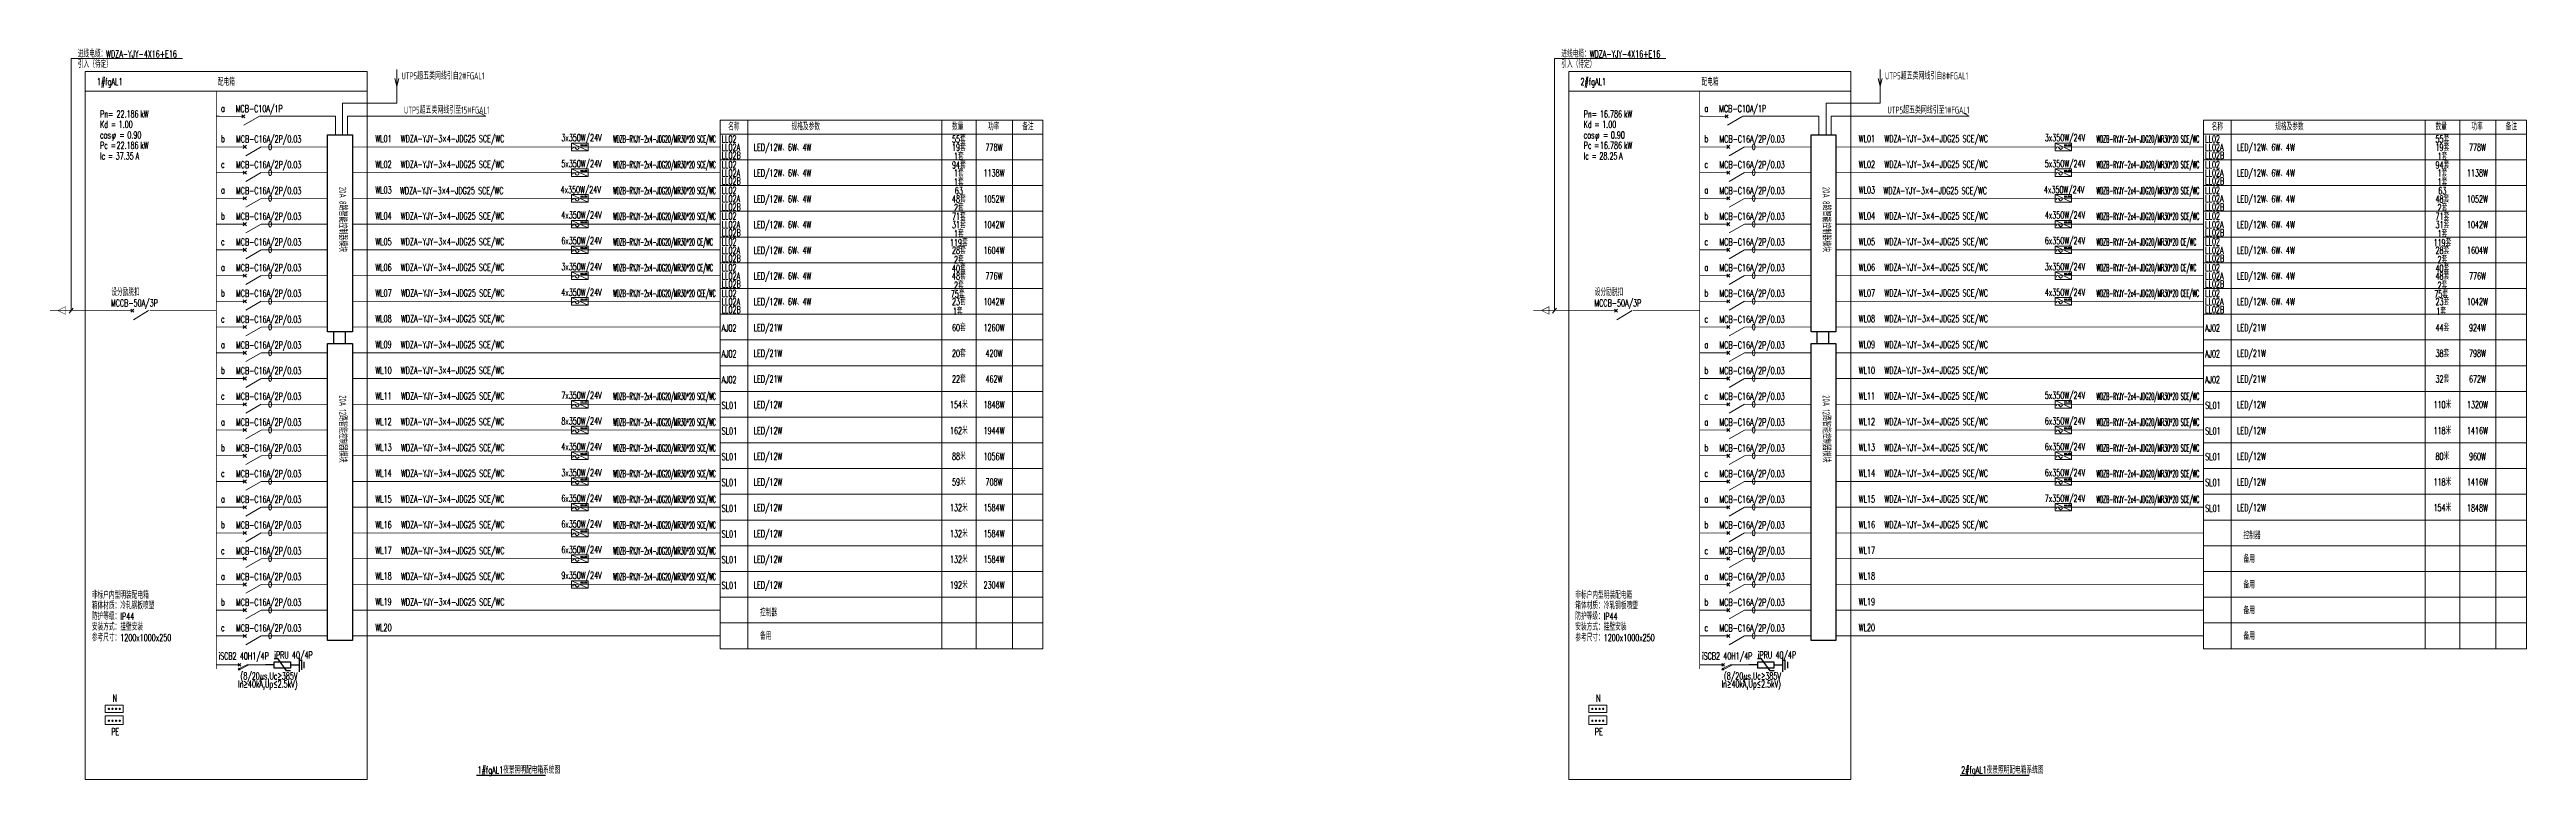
# Model space of a CAD drawing. Header units: millimetres. Extents: x -158656 to -149924, y -51573 to -51018.
# Drawn here: x -156277 to -155043, y -51381 to -51018 of the extents above; entities that cross this region are included whole.
import ezdxf
from ezdxf.enums import TextEntityAlignment as Align

# ---------------------------------------------------------------- set-up
doc = ezdxf.new("R2010")
doc.units = ezdxf.units.MM
doc.header["$MEASUREMENT"] = 0
doc.layers.get('0').update_dxf_attribs({"lineweight": 15})
doc.layers.add('0-配电系统图', color=7, linetype='Continuous', lineweight=18)
doc.layers.add('FG-说明', color=7, linetype='Continuous', lineweight=9)
for name, color, linetype in [('FG-灯具', 3, 'Continuous'), ('FG-照明文字说明', 7, 'Continuous'), ('电气', 3, 'Continuous')]:
    doc.layers.add(name, color=color, linetype=linetype)
doc.styles.add('_TEL_DIM', font='SIMPLEX', dxfattribs={"width": 0.8, "height": 3.5, "bigfont": 'HZTXT'})
doc.styles.add('XD2008', font='xd-hzs.shx', dxfattribs={"width": 0.7, "bigfont": 'xd-hztxt.shx'})

msp = doc.modelspace()

# ---------------------------------------------------------------- texts
at = {"layer": 'FG-照明文字说明', "color": 0, "style": 'XD2008', "width": 0.65}
for s, p in [('UTP5超五类网线引自2#FGAL1', (-156102, -51032.5)), ('UTP5超五类网线引自8#FGAL1', (-155362.7, -51032.5)), ('UTP5超五类网线引至15#FGAL1', (-156100.8, -51049.5)), ('UTP5超五类网线引至1#FGAL1', (-155361.5, -51049.5))]:
    msp.add_text(s, height=3.5, dxfattribs=at).set_placement(p)
for s, p in [('20A 8路智能控制器模块', (-156133.1, -51086)), ('20A 8路智能控制器模块', (-155393.8, -51086)), ('20A 12路智能控制器模块', (-156133.1, -51189.8)), ('20A 12路智能控制器模块', (-155393.8, -51189.8))]:
    msp.add_text(s, height=3.5, rotation=270, dxfattribs=at).set_placement(p)
at = {"layer": 'FG-说明', "style": '_TEL_DIM'}
for s, width, p in [('进线电缆：WDZA-YJY-4X16+E16', 0.6, (-156263.4, -51021.5, 27.4)), ('进线电缆：WDZA-YJY-4X16+E16', 0.6, (-155524.1, -51021.5, 27.4)), ('引入（待定）', 0.6, (-156263.4, -51026.7, 27.4)), ('引入（待定）', 0.6, (-155524.1, -51026.7, 27.4)), ('1#fgAL1', 0.6, (-156253.8, -51035.4)), ('配电箱', 0.6, (-156193.6, -51035.6)), ('2#fgAL1', 0.6, (-155514.5, -51035.4)), ('配电箱', 0.6, (-155454.2, -51035.6)), ('Pn=', 0.6, (-156252.3, -51051.4)), ('Kd', 0.6, (-156252.3, -51056.6)), ('=', 0.6, (-156246.9, -51056.6)), ('22.186', 0.6, (-156244.1, -51051.4)), ('1.00', 0.6, (-156243, -51056.6)), ('kW', 0.6, (-156232.2, -51051.4)), ('a', 0.6, (-156192, -51048.6)), ('MCB-C10A/1P ', 0.6, (-156184.7, -51048.8)), ('名称', 0.6, (-155939.3, -51057.9)), ('规格及参数', 0.6, (-155907.7, -51057.8)), ('数量', 0.6, (-155827.7, -51057.8)), ('功率', 0.6, (-155809.8, -51057.8)), ('备注', 0.6, (-155792.7, -51057.8)), ('Pn=', 0.6, (-155512.9, -51051.4)), ('Kd', 0.6, (-155512.9, -51056.6)), ('=', 0.6, (-155507.6, -51056.6)), ('16.786', 0.6, (-155504.8, -51051.4)), ('1.00', 0.6, (-155503.7, -51056.6)), ('kW', 0.6, (-155492.8, -51051.4)), ('a', 0.6, (-155452.7, -51048.6)), ('MCB-C10A/1P ', 0.6, (-155445.4, -51048.8)), ('名称', 0.6, (-155200, -51057.9)), ('规格及参数', 0.6, (-155168.3, -51057.8)), ('数量', 0.6, (-155088.4, -51057.8)), ('功率', 0.6, (-155070.5, -51057.8)), ('备注', 0.6, (-155053.4, -51057.8)), ('cos', 0.6, (-156252.3, -51061.9)), ('Pc', 0.6, (-156252.3, -51067.1)), ('=', 0.6, (-156247, -51067.1)), ('φ', 0.6, (-156246.5, -51061.9)), ('22.186', 0.6, (-156244.1, -51067.1)), ('=', 0.6, (-156242.6, -51061.9)), ('0.90', 0.6, (-156238.7, -51061.9)), ('kW', 0.6, (-156232.2, -51067.1)), ('b', 0.6, (-156192, -51063.8)), ('MCB-C16A/2P/0.03', 0.6, (-156184.6, -51063.9)), ('WL01', 0.6, (-156115.1, -51063.7)), ('WDZA-YJY-3×4-JDG25 SCE/WC', 0.6, (-156102.4, -51063.8)), ('3x350W/24V', 0.6, (-156022.4, -51063.3)), ('WDZB-RYJY-2x4-JDG20/MR30*20 SCE/WC', 0.4, (-155996.6, -51063.9)), ('LED/12W、6W、4W', 0.6, (-155926.6, -51068.1, -88.1)), ('cos', 0.6, (-155512.9, -51061.9)), ('Pc', 0.6, (-155512.9, -51067.1)), ('=', 0.6, (-155507.7, -51067.1)), ('φ', 0.6, (-155507.2, -51061.9)), ('16.786', 0.6, (-155504.8, -51067.1)), ('=', 0.6, (-155503.3, -51061.9)), ('0.90', 0.6, (-155499.4, -51061.9)), ('kW', 0.6, (-155492.8, -51067.1)), ('b', 0.6, (-155452.7, -51063.8)), ('MCB-C16A/2P/0.03', 0.6, (-155445.3, -51063.9)), ('WL01', 0.6, (-155375.8, -51063.7)), ('WDZA-YJY-3×4-JDG25 SCE/WC', 0.6, (-155363, -51063.8)), ('3x350W/24V', 0.6, (-155283.1, -51063.3)), ('WDZB-RYJY-2x4-JDG20/MR30*20 SCE/WC', 0.4, (-155257.3, -51063.9)), ('LED/12W、6W、4W', 0.6, (-155187.3, -51068.1, -88.1)), ('Ic', 0.6, (-156252.3, -51072.4)), ('=', 0.6, (-156248.4, -51072.4)), ('37.35', 0.6, (-156244.5, -51072.4)), ('A', 0.6, (-156234.6, -51072.4)), ('c', 0.6, (-156192, -51076.6)), ('MCB-C16A/2P/0.03', 0.6, (-156184.6, -51076.7)), ('WL02', 0.6, (-156115.1, -51076.5)), ('WDZA-YJY-3×4-JDG25 SCE/WC', 0.6, (-156102.4, -51076.6)), ('5x350W/24V', 0.6, (-156022.4, -51076.2)), ('WDZB-RYJY-2x4-JDG20/MR30*20 SCE/WC', 0.4, (-155996.6, -51076.7)), ('LED/12W、6W、4W', 0.6, (-155926.6, -51080.9, -88.1)), ('Ic', 0.6, (-155512.9, -51072.4)), ('=', 0.6, (-155509, -51072.4)), ('28.25', 0.6, (-155505.1, -51072.4)), ('A', 0.6, (-155495.3, -51072.4)), ('c', 0.6, (-155452.7, -51076.6)), ('MCB-C16A/2P/0.03', 0.6, (-155445.3, -51076.7)), ('WL02', 0.6, (-155375.8, -51076.5)), ('WDZA-YJY-3×4-JDG25 SCE/WC', 0.6, (-155363, -51076.6)), ('5x350W/24V', 0.6, (-155283.1, -51076.2)), ('WDZB-RYJY-2x4-JDG20/MR30*20 SCE/WC', 0.4, (-155257.3, -51076.7)), ('LED/12W、6W、4W', 0.6, (-155187.3, -51080.9, -88.1)), ('a', 0.6, (-156192, -51089.4)), ('MCB-C16A/2P/0.03', 0.6, (-156184.6, -51089.6)), ('WL03', 0.6, (-156115.1, -51089.3)), ('WDZA-YJY-3×4-JDG25 SCE/WC', 0.6, (-156102.8, -51089.6)), ('4x350W/24V', 0.6, (-156022.8, -51089.2)), ('WDZB-RYJY-2x4-JDG20/MR30*20 SCE/WC', 0.4, (-155996.6, -51089.6)), ('LED/12W、6W、4W', 0.6, (-155926.6, -51093.8, -88.1)), ('a', 0.6, (-155452.7, -51089.4)), ('MCB-C16A/2P/0.03', 0.6, (-155445.3, -51089.6)), ('WL03', 0.6, (-155375.8, -51089.3)), ('WDZA-YJY-3×4-JDG25 SCE/WC', 0.6, (-155363.5, -51089.6)), ('4x350W/24V', 0.6, (-155283.5, -51089.2)), ('WDZB-RYJY-2x4-JDG20/MR30*20 SCE/WC', 0.4, (-155257.3, -51089.6)), ('LED/12W、6W、4W', 0.6, (-155187.3, -51093.8, -88.1)), ('b', 0.6, (-156192, -51102.3)), ('MCB-C16A/2P/0.03', 0.6, (-156184.6, -51102.4)), ('WL04', 0.6, (-156115.1, -51102.2)), ('WDZA-YJY-3×4-JDG25 SCE/WC', 0.6, (-156102.4, -51102.3)), ('4x350W/24V', 0.6, (-156022.4, -51101.8)), ('WDZB-RYJY-2x4-JDG20/MR30*20 SCE/WC', 0.4, (-155996.6, -51102.4)), ('LED/12W、6W、4W', 0.6, (-155926.6, -51106.6, -88.1)), ('b', 0.6, (-155452.7, -51102.3)), ('MCB-C16A/2P/0.03', 0.6, (-155445.3, -51102.4)), ('WL04', 0.6, (-155375.8, -51102.2)), ('WDZA-YJY-3×4-JDG25 SCE/WC', 0.6, (-155363, -51102.3)), ('4x350W/24V', 0.6, (-155283.1, -51101.8)), ('WDZB-RYJY-2x4-JDG20/MR30*20 SCE/WC', 0.4, (-155257.3, -51102.4)), ('LED/12W、6W、4W', 0.6, (-155187.3, -51106.6, -88.1)), ('c', 0.6, (-156192, -51115.1)), ('MCB-C16A/2P/0.03', 0.6, (-156184.6, -51115.2)), ('WL05', 0.6, (-156115.1, -51115)), ('WDZA-YJY-3×4-JDG25 SCE/WC', 0.6, (-156102.4, -51115.1)), ('6x350W/24V', 0.6, (-156022.4, -51114.6)), ('WDZB-RYJY-2x4-JDG20/MR30*20 CE/WC', 0.4, (-155996.6, -51115.2)), ('LED/12W、6W、4W', 0.6, (-155926.6, -51119.4, -88.1)), ('c', 0.6, (-155452.7, -51115.1)), ('MCB-C16A/2P/0.03', 0.6, (-155445.3, -51115.2)), ('WL05', 0.6, (-155375.8, -51115)), ('WDZA-YJY-3×4-JDG25 SCE/WC', 0.6, (-155363, -51115.1)), ('6x350W/24V', 0.6, (-155283.1, -51114.6)), ('WDZB-RYJY-2x4-JDG20/MR30*20 CE/WC', 0.4, (-155257.3, -51115.2)), ('LED/12W、6W、4W', 0.6, (-155187.3, -51119.4, -88.1)), ('a', 0.6, (-156192, -51127.9)), ('MCB-C16A/2P/0.03', 0.6, (-156184.6, -51128)), ('WL06', 0.6, (-156115.1, -51127.8)), ('WDZA-YJY-3×4-JDG25 SCE/WC', 0.6, (-156102.4, -51127.9)), ('3x350W/24V', 0.6, (-156022.4, -51127.5)), ('WDZB-RYJY-2x4-JDG20/MR30*20 CE/WC', 0.4, (-155996.6, -51128)), ('LED/12W、6W、4W', 0.6, (-155926.6, -51132.2, -88.1)), ('a', 0.6, (-155452.7, -51127.9)), ('MCB-C16A/2P/0.03', 0.6, (-155445.3, -51128)), ('WL06', 0.6, (-155375.8, -51127.8)), ('WDZA-YJY-3×4-JDG25 SCE/WC', 0.6, (-155363, -51127.9)), ('3x350W/24V', 0.6, (-155283.1, -51127.5)), ('WDZB-RYJY-2x4-JDG20/MR30*20 CE/WC', 0.4, (-155257.3, -51128)), ('LED/12W、6W、4W', 0.6, (-155187.3, -51132.2, -88.1)), ('设分励脱扣', 0.6, (-156246.7, -51140.3, 11.5)), ('b', 0.6, (-156192, -51140.7)), ('MCB-C16A/2P/0.03', 0.6, (-156184.6, -51140.8)), ('WL07', 0.6, (-156115.1, -51140.6)), ('WDZA-YJY-3×4-JDG25 SCE/WC', 0.6, (-156102.3, -51140.7)), ('4x350W/24V', 0.6, (-156022.4, -51140.3)), ('WDZB-RYJY-2x4-JDG20/MR30*20 CEE/WC', 0.4, (-155996.6, -51140.8)), ('LED/12W、6W、4W', 0.6, (-155926.6, -51145, -88.1)), ('设分励脱扣', 0.6, (-155507.4, -51140.3, 11.5)), ('b', 0.6, (-155452.7, -51140.7)), ('MCB-C16A/2P/0.03', 0.6, (-155445.3, -51140.8)), ('WL07', 0.6, (-155375.8, -51140.6)), ('WDZA-YJY-3×4-JDG25 SCE/WC', 0.6, (-155363, -51140.7)), ('4x350W/24V', 0.6, (-155283.1, -51140.3)), ('WDZB-RYJY-2x4-JDG20/MR30*20 CEE/WC', 0.4, (-155257.3, -51140.8)), ('LED/12W、6W、4W', 0.6, (-155187.3, -51145, -88.1)), ('MCCB-50A/3P', 0.6, (-156246.9, -51145.7)), ('c', 0.6, (-156192, -51153.6)), ('MCB-C16A/2P/0.03', 0.6, (-156184.6, -51153.7)), ('WL08', 0.6, (-156115.1, -51153.5)), ('WDZA-YJY-3×4-JDG25 SCE/WC', 0.6, (-156102.3, -51153.5)), ('MCCB-50A/3P', 0.6, (-155507.6, -51145.7)), ('c', 0.6, (-155452.7, -51153.6)), ('MCB-C16A/2P/0.03', 0.6, (-155445.3, -51153.7)), ('WL08', 0.6, (-155375.8, -51153.5)), ('WDZA-YJY-3×4-JDG25 SCE/WC', 0.6, (-155363, -51153.5)), ('a', 0.6, (-156192, -51166.4)), ('MCB-C16A/2P/0.03', 0.6, (-156184.6, -51166.5)), ('WL09', 0.6, (-156115.1, -51166.3)), ('WDZA-YJY-3×4-JDG25 SCE/WC', 0.6, (-156102.4, -51166.4)), ('LED/21W', 0.6, (-155926.6, -51157.9, -88.1)), ('a', 0.6, (-155452.7, -51166.4)), ('MCB-C16A/2P/0.03', 0.6, (-155445.3, -51166.5)), ('WL09', 0.6, (-155375.8, -51166.3)), ('WDZA-YJY-3×4-JDG25 SCE/WC', 0.6, (-155363, -51166.4)), ('LED/21W', 0.6, (-155187.3, -51157.9, -88.1)), ('b', 0.6, (-156192, -51179.2)), ('MCB-C16A/2P/0.03', 0.6, (-156184.6, -51179.3)), ('WL10', 0.6, (-156115.1, -51179.1)), ('WDZA-YJY-3×4-JDG25 SCE/WC', 0.6, (-156102.4, -51179.2)), ('LED/21W', 0.6, (-155926.6, -51170.7, -88.1)), ('b', 0.6, (-155452.7, -51179.2)), ('MCB-C16A/2P/0.03', 0.6, (-155445.3, -51179.3)), ('WL10', 0.6, (-155375.8, -51179.1)), ('WDZA-YJY-3×4-JDG25 SCE/WC', 0.6, (-155363, -51179.2)), ('LED/21W', 0.6, (-155187.3, -51170.7, -88.1)), ('c', 0.6, (-156192, -51192)), ('MCB-C16A/2P/0.03', 0.6, (-156184.6, -51192.1)), ('WL11', 0.6, (-156115.1, -51191.9)), ('WDZA-YJY-3×4-JDG25 SCE/WC', 0.6, (-156102.3, -51192)), ('7x350W/24V', 0.6, (-156022.4, -51191.6)), ('WDZB-RYJY-2x4-JDG20/MR30*20 SCE/WC', 0.4, (-155996.6, -51192.1)), ('LED/21W', 0.6, (-155926.6, -51183.5, -88.1)), ('c', 0.6, (-155452.7, -51192)), ('MCB-C16A/2P/0.03', 0.6, (-155445.3, -51192.1)), ('WL11', 0.6, (-155375.8, -51191.9)), ('WDZA-YJY-3×4-JDG25 SCE/WC', 0.6, (-155363, -51192)), ('5x350W/24V', 0.6, (-155283.1, -51191.6)), ('WDZB-RYJY-2x4-JDG20/MR30*20 SCE/WC', 0.4, (-155257.3, -51192.1)), ('LED/21W', 0.6, (-155187.3, -51183.5, -88.1)), ('a', 0.6, (-156192, -51204.9)), ('MCB-C16A/2P/0.03', 0.6, (-156184.6, -51205)), ('WL12', 0.6, (-156115.1, -51204.7)), ('WDZA-YJY-3×4-JDG25 SCE/WC', 0.6, (-156102.4, -51204.8)), ('8x350W/24V', 0.6, (-156022.4, -51204.4)), ('WDZB-RYJY-2x4-JDG20/MR30*20 SCE/WC', 0.4, (-155996.6, -51205)), ('LED/12W', 0.6, (-155926.6, -51196.3, -88.1)), ('a', 0.6, (-155452.7, -51204.9)), ('MCB-C16A/2P/0.03', 0.6, (-155445.3, -51205)), ('WL12', 0.6, (-155375.8, -51204.7)), ('WDZA-YJY-3×4-JDG25 SCE/WC', 0.6, (-155363, -51204.8)), ('6x350W/24V', 0.6, (-155283.1, -51204.4)), ('WDZB-RYJY-2x4-JDG20/MR30*20 SCE/WC', 0.4, (-155257.3, -51205)), ('LED/12W', 0.6, (-155187.3, -51196.3, -88.1)), ('b', 0.6, (-156192, -51217.7)), ('MCB-C16A/2P/0.03', 0.6, (-156184.6, -51217.8)), ('WL13', 0.6, (-156115.1, -51217.6)), ('WDZA-YJY-3×4-JDG25 SCE/WC', 0.6, (-156102.3, -51217.7)), ('4x350W/24V', 0.6, (-156022.4, -51217.2)), ('WDZB-RYJY-2x4-JDG20/MR30*20 SCE/WC', 0.4, (-155996.6, -51217.8)), ('LED/12W', 0.6, (-155926.6, -51209.2, -88.1)), ('b', 0.6, (-155452.7, -51217.7)), ('MCB-C16A/2P/0.03', 0.6, (-155445.3, -51217.8)), ('WL13', 0.6, (-155375.8, -51217.6)), ('WDZA-YJY-3×4-JDG25 SCE/WC', 0.6, (-155363, -51217.7)), ('6x350W/24V', 0.6, (-155283.1, -51217.2)), ('WDZB-RYJY-2x4-JDG20/MR30*20 SCE/WC', 0.4, (-155257.3, -51217.8)), ('LED/12W', 0.6, (-155187.3, -51209.2, -88.1)), ('MCB-C16A/2P/0.03', 0.6, (-156184.6, -51230.6)), ('WL14', 0.6, (-156115.1, -51230.4)), ('WDZA-YJY-3×4-JDG25 SCE/WC', 0.6, (-156102.3, -51230.5)), ('3x350W/24V', 0.6, (-156022.4, -51230.1)), ('WDZB-RYJY-2x4-JDG20/MR30*20 SCE/WC', 0.4, (-155996.6, -51230.6)), ('LED/12W', 0.6, (-155926.6, -51222, -88.1)), ('MCB-C16A/2P/0.03', 0.6, (-155445.3, -51230.6)), ('WL14', 0.6, (-155375.8, -51230.4)), ('WDZA-YJY-3×4-JDG25 SCE/WC', 0.6, (-155363, -51230.5)), ('6x350W/24V', 0.6, (-155283.1, -51230.1)), ('WDZB-RYJY-2x4-JDG20/MR30*20 SCE/WC', 0.4, (-155257.3, -51230.6)), ('LED/12W', 0.6, (-155187.3, -51222, -88.1)), ('c', 0.6, (-156192, -51230.5)), ('MCB-C16A/2P/0.03', 0.6, (-156184.6, -51243.4)), ('WL15', 0.6, (-156115.1, -51243.2)), ('WDZA-YJY-3×4-JDG25 SCE/WC', 0.6, (-156102.4, -51243.3)), ('6x350W/24V', 0.6, (-156022.4, -51242.9)), ('WDZB-RYJY-2x4-JDG20/MR30*20 SCE/WC', 0.4, (-155996.6, -51243.4)), ('LED/12W', 0.6, (-155926.6, -51234.8, -88.1)), ('c', 0.6, (-155452.7, -51230.5)), ('MCB-C16A/2P/0.03', 0.6, (-155445.3, -51243.4)), ('WL15', 0.6, (-155375.8, -51243.2)), ('WDZA-YJY-3×4-JDG25 SCE/WC', 0.6, (-155363, -51243.3)), ('7x350W/24V', 0.6, (-155283.1, -51242.9)), ('WDZB-RYJY-2x4-JDG20/MR30*20 SCE/WC', 0.4, (-155257.3, -51243.4)), ('LED/12W', 0.6, (-155187.3, -51234.8, -88.1)), ('a', 0.6, (-156192, -51243.3)), ('MCB-C16A/2P/0.03', 0.6, (-156184.6, -51256.3)), ('WDZA-YJY-3×4-JDG25 SCE/WC', 0.6, (-156102.3, -51256.1)), ('6x350W/24V', 0.6, (-156022.4, -51255.7)), ('WDZB-RYJY-2x4-JDG20/MR30*20 SCE/WC', 0.4, (-155996.6, -51256.3)), ('LED/12W', 0.6, (-155926.6, -51247.6, -88.1)), ('a', 0.6, (-155452.7, -51243.3)), ('MCB-C16A/2P/0.03', 0.6, (-155445.3, -51256.3)), ('WDZA-YJY-3×4-JDG25 SCE/WC', 0.6, (-155363, -51256.1)), ('LED/12W', 0.6, (-155187.3, -51247.6, -88.1)), ('b', 0.6, (-156192, -51256.1)), ('WL16', 0.6, (-156115.1, -51256)), ('6x350W/24V', 0.6, (-156022.4, -51268.5)), ('LED/12W', 0.6, (-155926.6, -51260.5, -88.1)), ('b', 0.6, (-155452.7, -51256.1)), ('WL16', 0.6, (-155375.8, -51256)), ('控制器', 0.6, (-155184.1, -51261.5)), ('c', 0.6, (-156192, -51269)), ('MCB-C16A/2P/0.03', 0.6, (-156184.6, -51269.1)), ('WL17', 0.6, (-156115.1, -51268.9)), ('WDZA-YJY-3×4-JDG25 SCE/WC', 0.6, (-156102.3, -51269)), ('WDZB-RYJY-2x4-JDG20/MR30*20 SCE/WC', 0.4, (-155996.6, -51269.1)), ('LED/12W', 0.6, (-155926.6, -51273.3, -88.1)), ('c', 0.6, (-155452.7, -51269)), ('MCB-C16A/2P/0.03', 0.6, (-155445.3, -51269.1)), ('WL17', 0.6, (-155375.8, -51268.9)), ('备用', 0.6, (-155184.1, -51273.2)), ('非标户内型明装配电箱', 0.6, (-156256.4, -51291.2)), ('a', 0.6, (-156192, -51281.8)), ('MCB-C16A/2P/0.03', 0.6, (-156184.6, -51281.9)), ('WL18', 0.6, (-156115.1, -51281.7)), ('WDZA-YJY-3×4-JDG25 SCE/WC', 0.6, (-156102.3, -51281.8)), ('9x350W/24V', 0.6, (-156022.4, -51281.3)), ('WDZB-RYJY-2x4-JDG20/MR30*20 SCE/WC', 0.4, (-155996.6, -51281.9)), ('LED/12W', 0.6, (-155926.6, -51286.1, -88.1)), ('非标户内型明装配电箱', 0.6, (-155517.1, -51291.2)), ('a', 0.6, (-155452.7, -51281.8)), ('MCB-C16A/2P/0.03', 0.6, (-155445.3, -51281.9)), ('WL18', 0.6, (-155375.8, -51281.7)), ('备用', 0.6, (-155184.1, -51286)), ('箱体材质：冷轧钢板喷塑', 0.6, (-156256.4, -51296.4)), ('防护等级：IP44 ', 0.6, (-156256.4, -51301.7)), ('b', 0.6, (-156192, -51294.6)), ('MCB-C16A/2P/0.03', 0.6, (-156184.6, -51294.7)), ('WL19', 0.6, (-156115.1, -51294.5)), ('WDZA-YJY-3×4-JDG25 SCE/WC', 0.6, (-156102.3, -51294.6)), ('控制器', 0.6, (-155923.4, -51299.9)), ('箱体材质：冷轧钢板喷塑', 0.6, (-155517.1, -51296.4)), ('防护等级：IP44 ', 0.6, (-155517.1, -51301.7)), ('b', 0.6, (-155452.7, -51294.6)), ('MCB-C16A/2P/0.03', 0.6, (-155445.3, -51294.7)), ('WL19', 0.6, (-155375.8, -51294.5)), ('备用', 0.6, (-155184.1, -51298.8)), ('参考尺寸：1200x1000x250', 0.6, (-156256.4, -51312.4)), ('安装方式：挂壁安装', 0.6, (-156256.4, -51307)), ('c', 0.6, (-156192, -51307.4)), ('MCB-C16A/2P/0.03', 0.6, (-156184.6, -51307.5)), ('WL20', 0.6, (-156115.1, -51307.3)), ('备用', 0.6, (-155923.4, -51311.6)), ('参考尺寸：1200x1000x250', 0.6, (-155517.1, -51312.4)), ('安装方式：挂壁安装', 0.6, (-155517.1, -51307)), ('c', 0.6, (-155452.7, -51307.4)), ('MCB-C16A/2P/0.03', 0.6, (-155445.3, -51307.5)), ('WL20', 0.6, (-155375.8, -51307.3)), ('备用', 0.6, (-155184.1, -51311.6)), ('N', 0.6, (-156246, -51342.5)), ('N', 0.6, (-155506.7, -51342.5)), ('PE', 0.6, (-156246.7, -51359.2)), ('PE', 0.6, (-155507.4, -51359.2)), ('1#fgAL1夜景照明配电箱系统图', 0.6, (-156064.1, -51378.3)), ('2#fgAL1夜景照明配电箱系统图', 0.6, (-155324.8, -51378.3))]:
    msp.add_text(s, height=3.5, dxfattribs=dict(at, width=width)).set_placement(p)
at = {"layer": 'FG-说明', "style": '_TEL_DIM', "width": 0.6}
for s, p in [('LL02', (-155942.5, -51062.1)), ('LL02A', (-155942.5, -51066.3)), ('LL02', (-155203.2, -51062.1)), ('LL02A', (-155203.2, -51066.3)), ('LL02B', (-155942.5, -51070.3)), ('LL02', (-155942.5, -51074.9)), ('LL02A', (-155942.5, -51079.1)), ('LL02B', (-155203.2, -51070.3)), ('LL02', (-155203.2, -51074.9)), ('LL02A', (-155203.2, -51079.1)), ('LL02B', (-155942.5, -51083.1)), ('LL02', (-155942.5, -51087.7)), ('LL02A', (-155942.5, -51091.9)), ('LL02B', (-155203.2, -51083.1)), ('LL02', (-155203.2, -51087.7)), ('LL02A', (-155203.2, -51091.9)), ('LL02B', (-155942.5, -51096)), ('LL02', (-155942.5, -51100.5)), ('LL02A', (-155942.5, -51104.8)), ('LL02B', (-155203.2, -51096)), ('LL02', (-155203.2, -51100.5)), ('LL02A', (-155203.2, -51104.8)), ('LL02B', (-155942.5, -51108.8)), ('LL02', (-155942.5, -51113.4)), ('LL02A', (-155942.5, -51117.6)), ('LL02B', (-155203.2, -51108.8)), ('LL02', (-155203.2, -51113.4)), ('LL02A', (-155203.2, -51117.6)), ('LL02B', (-155942.5, -51121.6)), ('LL02', (-155942.5, -51126.2)), ('LL02A', (-155942.5, -51130.4)), ('LL02B', (-155203.2, -51121.6)), ('LL02', (-155203.2, -51126.2)), ('LL02A', (-155203.2, -51130.4)), ('LL02B', (-155942.5, -51134.4)), ('LL02', (-155942.5, -51139)), ('LL02B', (-155203.2, -51134.4)), ('LL02', (-155203.2, -51139)), ('LL02A', (-155942.5, -51143.2)), ('LL02B', (-155942.5, -51147.2)), ('LL02A', (-155203.2, -51143.2)), ('LL02B', (-155203.2, -51147.2)), ('AJ02', (-155942.5, -51156.4)), ('AJ02', (-155203.2, -51156.4)), ('AJ02', (-155942.5, -51169.2)), ('AJ02', (-155203.2, -51169.2)), ('AJ02', (-155942.5, -51182)), ('AJ02', (-155203.2, -51182)), ('SL01', (-155942.5, -51194.9)), ('SL01', (-155203.2, -51194.9)), ('SL01', (-155942.5, -51207.7)), ('SL01', (-155203.2, -51207.7)), ('SL01', (-155942.5, -51220.5)), ('SL01', (-155203.2, -51220.5)), ('SL01', (-155942.5, -51233.3)), ('SL01', (-155203.2, -51233.3)), ('SL01', (-155942.5, -51246.2)), ('SL01', (-155203.2, -51246.2)), ('SL01', (-155942.5, -51259)), ('SL01', (-155942.5, -51271.8)), ('SL01', (-155942.5, -51284.6))]:
    msp.add_text(s, height=3.5, dxfattribs=at).set_placement(p, align=Align.MIDDLE_LEFT)
for s, p in [('55套', (-155824.3, -51064)), ('19套', (-155824.3, -51068.1)), ('778W', (-155806.8, -51068.1)), ('55套', (-155085, -51064)), ('19套', (-155085, -51068.1)), ('778W', (-155067.5, -51068.1)), ('94套', (-155824.3, -51076.9)), ('1套', (-155824.3, -51072.6)), ('1套', (-155824.3, -51080.9)), ('1138W', (-155806.8, -51080.9)), ('94套', (-155085, -51076.9)), ('1套', (-155085, -51072.6)), ('1套', (-155085, -51080.9)), ('1138W', (-155067.5, -51080.9)), ('48套', (-155824.3, -51093.8)), ('63', (-155824.3, -51089.7)), ('1套', (-155824.3, -51085.4)), ('1052W', (-155806.8, -51093.8)), ('48套', (-155085, -51093.8)), ('63', (-155085, -51089.7)), ('1套', (-155085, -51085.4)), ('1052W', (-155067.5, -51093.8)), ('71套', (-155824.3, -51102.5)), ('31套', (-155824.3, -51106.6)), ('2套', (-155824.3, -51098.2)), ('1042W', (-155806.8, -51106.6)), ('71套', (-155085, -51102.5)), ('31套', (-155085, -51106.6)), ('2套', (-155085, -51098.2)), ('1042W', (-155067.5, -51106.6)), ('119套', (-155824.3, -51115.5)), ('28套', (-155824.3, -51119.4)), ('1套', (-155824.3, -51111.1)), ('1604W', (-155806.8, -51119.4)), ('119套', (-155085, -51115.5)), ('28套', (-155085, -51119.4)), ('1套', (-155085, -51111.1)), ('1604W', (-155067.5, -51119.4)), ('40套', (-155824.3, -51128.3)), ('48套', (-155824.3, -51132.2)), ('2套', (-155824.3, -51124)), ('776W', (-155806.8, -51132.2)), ('40套', (-155085, -51128.3)), ('48套', (-155085, -51132.2)), ('2套', (-155085, -51124)), ('776W', (-155067.5, -51132.2)), ('75套', (-155824.9, -51141.2)), ('23套', (-155824.3, -51145)), ('2套', (-155824.3, -51136.8)), ('75套', (-155085.6, -51141.2)), ('23套', (-155085, -51145)), ('2套', (-155085, -51136.8)), ('1套', (-155824.9, -51149.8)), ('1042W', (-155806.8, -51145)), ('1套', (-155085.6, -51149.8)), ('1042W', (-155067.5, -51145)), ('60套', (-155824.3, -51157.9)), ('1260W', (-155806.8, -51157.9)), ('44套', (-155085, -51157.9)), ('924W', (-155067.5, -51157.9)), ('20套', (-155824.3, -51170.7)), ('420W', (-155806.8, -51170.7)), ('38套', (-155085, -51170.7)), ('798W', (-155067.5, -51170.7)), ('22套', (-155824.3, -51183.5)), ('462W', (-155806.8, -51183.5)), ('32套', (-155085, -51183.5)), ('672W', (-155067.5, -51183.5)), ('154米', (-155824.3, -51196.3)), ('1848W', (-155806.8, -51196.3)), ('110米', (-155085, -51196.3)), ('1320W', (-155067.5, -51196.3)), ('162米', (-155824.3, -51209.2)), ('1944W', (-155806.8, -51209.3)), ('118米', (-155085, -51209.2)), ('1416W', (-155067.5, -51209.3)), ('88米', (-155824.3, -51222)), ('1056W', (-155806.8, -51222.1)), ('80米', (-155085, -51222)), ('960W', (-155067.5, -51222.1)), ('59米', (-155824.3, -51234.8)), ('708W', (-155806.8, -51234.8)), ('118米', (-155085, -51234.8)), ('1416W', (-155067.5, -51234.8)), ('132米', (-155824.3, -51247.6)), ('1584W', (-155806.8, -51247.6)), ('154米', (-155085, -51247.6)), ('1848W', (-155067.5, -51247.7)), ('132米', (-155824.3, -51260.5)), ('1584W', (-155806.8, -51260.5)), ('132米', (-155824.3, -51273.3)), ('1584W', (-155806.8, -51273.3)), ('192米', (-155824.3, -51286.1)), ('2304W', (-155806.8, -51286.1)), ('iSCB2 40H1/4P', (-156180.7, -51321.5)), ('iPRU 40/4P', (-156155.9, -51321)), ('iSCB2 40H1/4P', (-155441.4, -51321.5)), ('iPRU 40/4P', (-155416.6, -51321))]:
    msp.add_text(s, height=3.5, dxfattribs=at).set_placement(p, align=Align.CENTER)
for s, p in [('In≥40kA,Up≤2.5kV)', (-156153.9, -51335.5)), ('(8/20μs,Uc≥385V', (-156153.9, -51331.5)), ('In≥40kA,Up≤2.5kV)', (-155414.6, -51335.5)), ('(8/20μs,Uc≥385V', (-155414.6, -51331.5))]:
    msp.add_text(s, height=3.5, dxfattribs=at).set_placement(p, align=Align.RIGHT)

# ---------------------------------------------------------------- blocks, each defined once
blk = doc.blocks.new('0208D')
at = {"color": 3, "linetype": 'Continuous', "const_width": 0.3}
blk.add_lwpolyline([(0, -7.5), (0, 0)], dxfattribs=at)
blk.add_lwpolyline([(0, -7.5), (2.5, -2.5), (-2.5, -2.5)], close=True, dxfattribs=at)
blk = doc.blocks.new('过流保护SPD')
at = {"layer": '电气', "color": 3}
for p, q in [((435, 0), (0, 0)), ((625, 298), (424, 298)), ((435, 163), (1235, 163)), ((435, -163), (435, 163)), ((1046, -298), (625, 298)), ((1235, 163), (1235, -163)), ((1235, 0), (1671, 0)), ((1671, 347), (1671, -347)), ((1789, 251), (1789, -242)), ((1911, 152), (1911, -157)), ((1235, -163), (435, -163)), ((1246, -298), (1046, -298))]:
    blk.add_line(p, q, dxfattribs=at)

# ---------------------------------------------------------------- hatches: boundary and pattern name
at = {"layer": 'FG-说明'}
for points in [[(-156183.4, -51326.6), (-156182.5, -51326.6), (-156182.9, -51325.8)], [(-155444.1, -51326.6), (-155443.1, -51326.6), (-155443.6, -51325.8)]]:
    msp.add_hatch(color=256, dxfattribs=at).paths.add_polyline_path(points)

# ---------------------------------------------------------------- linework, layer by layer
at = {"color": 4}
for p, q in [((-156135, -51060.1), (-156135, -51050.8)), ((-155395.7, -51060.1), (-155395.7, -51050.8))]:
    msp.add_line(p, q, dxfattribs=at)
for p, q in [((-155943.3, -51052.8), (-155943.3, -51316.2)), ((-155929.5, -51052.8), (-155929.5, -51316.2)), ((-155832.8, -51052.8), (-155832.8, -51316.2)), ((-155815.6, -51052.8), (-155815.6, -51316.2)), ((-155797.6, -51052.8), (-155797.6, -51316.2)), ((-155782.4, -51052.8), (-155782.4, -51316.2)), ((-155204, -51052.8), (-155204, -51316.2)), ((-155190.2, -51052.8), (-155190.2, -51316.2)), ((-155093.5, -51052.8), (-155093.5, -51316.2)), ((-155076.3, -51052.8), (-155076.3, -51316.2)), ((-155058.3, -51052.8), (-155058.3, -51316.2)), ((-155043.1, -51052.8), (-155043.1, -51316.2))]:
    msp.add_line(p, q)
for points in [[(-156123.9, -51044.3), (-156104.4, -51044.3), (-156104.4, -51027.5)], [(-155384.6, -51044.3), (-155365.1, -51044.3), (-155365.1, -51027.5)], [(-156105.4, -51032.1), (-156104.4, -51035.9)], [(-156103.4, -51032.1), (-156104.4, -51035.9)], [(-155366.1, -51032.1), (-155365.1, -51035.9)], [(-155364.1, -51032.1), (-155365.1, -51035.9)], [(-156123.9, -51044.3), (-156131.4, -51044.3), (-156131.4, -51060.1)], [(-156123.9, -51050.8), (-156128.9, -51050.8), (-156128.9, -51060.1)], [(-156123.9, -51050.8), (-156060.1, -51050.8), (-156063.4, -51048.9)], [(-155384.6, -51044.3), (-155392.1, -51044.3), (-155392.1, -51060.1)], [(-155384.6, -51050.8), (-155389.6, -51050.8), (-155389.6, -51060.1)], [(-155384.6, -51050.8), (-155320.8, -51050.8), (-155324.1, -51048.9)]]:
    msp.add_lwpolyline(points)
for points in [[(-156154.4, -51050.8), (-156135, -51050.8)], [(-155415.1, -51050.8), (-155395.7, -51050.8)]]:
    msp.add_lwpolyline(points, dxfattribs=at)
at = {"layer": '0-配电系统图', "ltscale": 0.2}
for p, q in [((-156266.7, -51147.6), (-156266.7, -51022.1)), ((-156266.7, -51022.1), (-156211.2, -51022.1)), ((-155527.4, -51147.6), (-155527.4, -51022.1)), ((-155527.4, -51022.1), (-155471.9, -51022.1)), ((-156265.7, -51146.4), (-156267.7, -51148.9)), ((-156236.9, -51148.4), (-156235.4, -51146.9)), ((-156236.9, -51146.9), (-156235.4, -51148.4)), ((-156228.1, -51147.6), (-156235.7, -51152.2)), ((-155526.4, -51146.4), (-155528.4, -51148.9)), ((-155497.6, -51148.4), (-155496, -51146.9)), ((-155497.6, -51146.9), (-155496, -51148.4)), ((-155488.7, -51147.6), (-155496.4, -51152.2))]:
    msp.add_line(p, q, dxfattribs=at)
at = {"layer": '0-配电系统图', "ltscale": 100}
for p, q in [((-156259.8, -51038.3), (-156119.1, -51038.3)), ((-155520.4, -51038.3), (-155379.8, -51038.3))]:
    msp.add_line(p, q, dxfattribs=at)
at = {"layer": '0-配电系统图'}
for p, q in [((-156181.7, -51050.1), (-156180.2, -51051.6)), ((-156181.7, -51051.6), (-156180.2, -51050.1)), ((-156172.9, -51050.8), (-156180.6, -51055.3)), ((-155442.4, -51050.1), (-155440.9, -51051.6)), ((-155442.4, -51051.6), (-155440.9, -51050.1)), ((-155433.6, -51050.8), (-155441.2, -51055.3)), ((-156180.9, -51065.3), (-156179.3, -51066.9)), ((-156180.9, -51066.9), (-156179.3, -51065.3)), ((-156180.9, -51065.3), (-156179.3, -51066.9)), ((-156180.9, -51066.9), (-156179.3, -51065.3)), ((-156172, -51066.1), (-156179.7, -51070.5)), ((-155441.6, -51065.3), (-155440, -51066.9)), ((-155441.6, -51066.9), (-155440, -51065.3)), ((-155441.6, -51065.3), (-155440, -51066.9)), ((-155441.6, -51066.9), (-155440, -51065.3)), ((-155432.7, -51066.1), (-155440.4, -51070.5)), ((-156180.9, -51078.2), (-156179.3, -51079.7)), ((-156180.9, -51079.7), (-156179.3, -51078.2)), ((-156180.9, -51078.2), (-156179.3, -51079.7)), ((-156180.9, -51079.7), (-156179.3, -51078.2)), ((-156172, -51078.9), (-156179.7, -51083.3)), ((-155441.6, -51078.2), (-155440, -51079.7)), ((-155441.6, -51079.7), (-155440, -51078.2)), ((-155441.6, -51078.2), (-155440, -51079.7)), ((-155441.6, -51079.7), (-155440, -51078.2)), ((-155432.7, -51078.9), (-155440.4, -51083.3)), ((-156180.9, -51091), (-156179.3, -51092.5)), ((-156180.9, -51092.5), (-156179.3, -51091)), ((-156180.9, -51091), (-156179.3, -51092.5)), ((-156180.9, -51092.5), (-156179.3, -51091)), ((-156172, -51091.8), (-156179.7, -51096.2)), ((-155441.6, -51091), (-155440, -51092.5)), ((-155441.6, -51092.5), (-155440, -51091)), ((-155441.6, -51091), (-155440, -51092.5)), ((-155441.6, -51092.5), (-155440, -51091)), ((-155432.7, -51091.8), (-155440.4, -51096.2)), ((-156180.9, -51103.8), (-156179.3, -51105.4)), ((-156180.9, -51105.4), (-156179.3, -51103.8)), ((-156180.9, -51103.8), (-156179.3, -51105.4)), ((-156180.9, -51105.4), (-156179.3, -51103.8)), ((-155441.6, -51103.8), (-155440, -51105.4)), ((-155441.6, -51105.4), (-155440, -51103.8)), ((-155441.6, -51103.8), (-155440, -51105.4)), ((-155441.6, -51105.4), (-155440, -51103.8)), ((-156172, -51104.6), (-156179.7, -51109)), ((-155432.7, -51104.6), (-155440.4, -51109)), ((-156180.9, -51116.6), (-156179.3, -51118.2)), ((-156180.9, -51118.2), (-156179.3, -51116.6)), ((-156180.9, -51116.6), (-156179.3, -51118.2)), ((-156180.9, -51118.2), (-156179.3, -51116.6)), ((-156172, -51117.4), (-156179.7, -51121.8)), ((-155441.6, -51116.6), (-155440, -51118.2)), ((-155441.6, -51118.2), (-155440, -51116.6)), ((-155441.6, -51116.6), (-155440, -51118.2)), ((-155441.6, -51118.2), (-155440, -51116.6)), ((-155432.7, -51117.4), (-155440.4, -51121.8)), ((-156180.9, -51129.5), (-156179.3, -51131)), ((-156180.9, -51131), (-156179.3, -51129.5)), ((-156180.9, -51129.5), (-156179.3, -51131)), ((-156180.9, -51131), (-156179.3, -51129.5)), ((-156172, -51130.2), (-156179.7, -51134.6)), ((-155441.6, -51129.5), (-155440, -51131)), ((-155441.6, -51131), (-155440, -51129.5)), ((-155441.6, -51129.5), (-155440, -51131)), ((-155441.6, -51131), (-155440, -51129.5)), ((-155432.7, -51130.2), (-155440.4, -51134.6)), ((-156180.9, -51142.3), (-156179.3, -51143.8)), ((-156180.9, -51143.8), (-156179.3, -51142.3)), ((-156180.9, -51142.3), (-156179.3, -51143.8)), ((-156180.9, -51143.8), (-156179.3, -51142.3)), ((-156180.9, -51142.3), (-156179.3, -51143.8)), ((-156180.9, -51143.8), (-156179.3, -51142.3)), ((-156172, -51143), (-156179.7, -51147.5)), ((-155441.6, -51142.3), (-155440, -51143.8)), ((-155441.6, -51143.8), (-155440, -51142.3)), ((-155441.6, -51142.3), (-155440, -51143.8)), ((-155441.6, -51143.8), (-155440, -51142.3)), ((-155441.6, -51142.3), (-155440, -51143.8)), ((-155441.6, -51143.8), (-155440, -51142.3)), ((-155432.7, -51143), (-155440.4, -51147.5)), ((-156180.9, -51155.1), (-156179.3, -51156.6)), ((-156180.9, -51156.6), (-156179.3, -51155.1)), ((-156180.9, -51155.1), (-156179.3, -51156.6)), ((-156180.9, -51156.6), (-156179.3, -51155.1)), ((-156180.9, -51155.1), (-156179.3, -51156.6)), ((-156180.9, -51156.6), (-156179.3, -51155.1)), ((-156172, -51155.9), (-156179.7, -51160.3)), ((-155441.6, -51155.1), (-155440, -51156.6)), ((-155441.6, -51156.6), (-155440, -51155.1)), ((-155441.6, -51155.1), (-155440, -51156.6)), ((-155441.6, -51156.6), (-155440, -51155.1)), ((-155441.6, -51155.1), (-155440, -51156.6)), ((-155441.6, -51156.6), (-155440, -51155.1)), ((-155432.7, -51155.9), (-155440.4, -51160.3)), ((-156180.9, -51167.9), (-156179.3, -51169.5)), ((-156180.9, -51169.5), (-156179.3, -51167.9)), ((-156180.9, -51167.9), (-156179.3, -51169.5)), ((-156180.9, -51169.5), (-156179.3, -51167.9)), ((-156172, -51168.7), (-156179.7, -51173.1)), ((-155441.6, -51167.9), (-155440, -51169.5)), ((-155441.6, -51169.5), (-155440, -51167.9)), ((-155441.6, -51167.9), (-155440, -51169.5)), ((-155441.6, -51169.5), (-155440, -51167.9)), ((-155432.7, -51168.7), (-155440.4, -51173.1)), ((-156180.9, -51180.7), (-156179.3, -51182.3)), ((-156180.9, -51182.3), (-156179.3, -51180.7)), ((-156180.9, -51180.7), (-156179.3, -51182.3)), ((-156180.9, -51182.3), (-156179.3, -51180.7)), ((-156180.9, -51180.7), (-156179.3, -51182.3)), ((-156180.9, -51182.3), (-156179.3, -51180.7)), ((-156172, -51181.5), (-156179.7, -51185.9)), ((-155441.6, -51180.7), (-155440, -51182.3)), ((-155441.6, -51182.3), (-155440, -51180.7)), ((-155441.6, -51180.7), (-155440, -51182.3)), ((-155441.6, -51182.3), (-155440, -51180.7)), ((-155441.6, -51180.7), (-155440, -51182.3)), ((-155441.6, -51182.3), (-155440, -51180.7)), ((-155432.7, -51181.5), (-155440.4, -51185.9)), ((-156180.9, -51193.6), (-156179.3, -51195.1)), ((-156180.9, -51195.1), (-156179.3, -51193.6)), ((-156180.9, -51193.6), (-156179.3, -51195.1)), ((-156180.9, -51195.1), (-156179.3, -51193.6)), ((-156180.9, -51193.6), (-156179.3, -51195.1)), ((-156180.9, -51195.1), (-156179.3, -51193.6)), ((-156172, -51194.3), (-156179.7, -51198.8)), ((-155441.6, -51193.6), (-155440, -51195.1)), ((-155441.6, -51195.1), (-155440, -51193.6)), ((-155441.6, -51193.6), (-155440, -51195.1)), ((-155441.6, -51195.1), (-155440, -51193.6)), ((-155441.6, -51193.6), (-155440, -51195.1)), ((-155441.6, -51195.1), (-155440, -51193.6)), ((-155432.7, -51194.3), (-155440.4, -51198.8)), ((-156180.9, -51206.4), (-156179.3, -51207.9)), ((-156180.9, -51207.9), (-156179.3, -51206.4)), ((-156180.9, -51206.4), (-156179.3, -51207.9)), ((-156180.9, -51207.9), (-156179.3, -51206.4)), ((-156172, -51207.2), (-156179.7, -51211.6)), ((-155441.6, -51206.4), (-155440, -51207.9)), ((-155441.6, -51207.9), (-155440, -51206.4)), ((-155441.6, -51206.4), (-155440, -51207.9)), ((-155441.6, -51207.9), (-155440, -51206.4)), ((-155432.7, -51207.2), (-155440.4, -51211.6)), ((-156180.9, -51219.2), (-156179.3, -51220.8)), ((-156180.9, -51220.8), (-156179.3, -51219.2)), ((-156180.9, -51219.2), (-156179.3, -51220.8)), ((-156180.9, -51220.8), (-156179.3, -51219.2)), ((-156180.9, -51219.2), (-156179.3, -51220.8)), ((-156180.9, -51220.8), (-156179.3, -51219.2)), ((-156172, -51220), (-156179.7, -51224.4)), ((-155441.6, -51219.2), (-155440, -51220.8)), ((-155441.6, -51220.8), (-155440, -51219.2)), ((-155441.6, -51219.2), (-155440, -51220.8)), ((-155441.6, -51220.8), (-155440, -51219.2)), ((-155441.6, -51219.2), (-155440, -51220.8)), ((-155441.6, -51220.8), (-155440, -51219.2)), ((-155432.7, -51220), (-155440.4, -51224.4)), ((-156180.9, -51232), (-156179.3, -51233.6)), ((-156180.9, -51233.6), (-156179.3, -51232)), ((-156180.9, -51232), (-156179.3, -51233.6)), ((-156180.9, -51233.6), (-156179.3, -51232)), ((-156180.9, -51232), (-156179.3, -51233.6)), ((-156180.9, -51233.6), (-156179.3, -51232)), ((-156172, -51232.8), (-156179.7, -51237.2)), ((-155441.6, -51232), (-155440, -51233.6)), ((-155441.6, -51233.6), (-155440, -51232)), ((-155441.6, -51232), (-155440, -51233.6)), ((-155441.6, -51233.6), (-155440, -51232)), ((-155441.6, -51232), (-155440, -51233.6)), ((-155441.6, -51233.6), (-155440, -51232)), ((-155432.7, -51232.8), (-155440.4, -51237.2)), ((-156180.9, -51244.9), (-156179.3, -51246.4)), ((-156180.9, -51246.4), (-156179.3, -51244.9)), ((-156180.9, -51244.9), (-156179.3, -51246.4)), ((-156180.9, -51246.4), (-156179.3, -51244.9)), ((-156172, -51245.6), (-156179.7, -51250)), ((-155441.6, -51244.9), (-155440, -51246.4)), ((-155441.6, -51246.4), (-155440, -51244.9)), ((-155441.6, -51244.9), (-155440, -51246.4)), ((-155441.6, -51246.4), (-155440, -51244.9)), ((-155432.7, -51245.6), (-155440.4, -51250)), ((-156180.9, -51257.7), (-156179.3, -51259.2)), ((-156180.9, -51259.2), (-156179.3, -51257.7)), ((-156180.9, -51257.7), (-156179.3, -51259.2)), ((-156180.9, -51259.2), (-156179.3, -51257.7)), ((-156172, -51258.4), (-156179.7, -51262.9)), ((-155441.6, -51257.7), (-155440, -51259.2)), ((-155441.6, -51259.2), (-155440, -51257.7)), ((-155441.6, -51257.7), (-155440, -51259.2)), ((-155441.6, -51259.2), (-155440, -51257.7)), ((-155432.7, -51258.4), (-155440.4, -51262.9)), ((-156180.9, -51270.5), (-156179.3, -51272)), ((-156180.9, -51272), (-156179.3, -51270.5)), ((-156180.9, -51270.5), (-156179.3, -51272)), ((-156180.9, -51272), (-156179.3, -51270.5)), ((-156172, -51271.3), (-156179.7, -51275.7)), ((-155441.6, -51270.5), (-155440, -51272)), ((-155441.6, -51272), (-155440, -51270.5)), ((-155441.6, -51270.5), (-155440, -51272)), ((-155441.6, -51272), (-155440, -51270.5)), ((-155432.7, -51271.3), (-155440.4, -51275.7)), ((-156180.9, -51283.3), (-156179.3, -51284.9)), ((-156180.9, -51284.9), (-156179.3, -51283.3)), ((-156180.9, -51283.3), (-156179.3, -51284.9)), ((-156180.9, -51284.9), (-156179.3, -51283.3)), ((-156172, -51284.1), (-156179.7, -51288.5)), ((-155441.6, -51283.3), (-155440, -51284.9)), ((-155441.6, -51284.9), (-155440, -51283.3)), ((-155441.6, -51283.3), (-155440, -51284.9)), ((-155441.6, -51284.9), (-155440, -51283.3)), ((-155432.7, -51284.1), (-155440.4, -51288.5)), ((-156180.9, -51296.1), (-156179.3, -51297.7)), ((-156180.9, -51297.7), (-156179.3, -51296.1)), ((-156180.9, -51296.1), (-156179.3, -51297.7)), ((-156180.9, -51297.7), (-156179.3, -51296.1)), ((-156172, -51296.9), (-156179.7, -51301.3)), ((-155441.6, -51296.1), (-155440, -51297.7)), ((-155441.6, -51297.7), (-155440, -51296.1)), ((-155441.6, -51296.1), (-155440, -51297.7)), ((-155441.6, -51297.7), (-155440, -51296.1)), ((-155432.7, -51296.9), (-155440.4, -51301.3)), ((-156180.9, -51309), (-156179.3, -51310.5)), ((-156180.9, -51310.5), (-156179.3, -51309)), ((-156180.9, -51309), (-156179.3, -51310.5)), ((-156180.9, -51310.5), (-156179.3, -51309)), ((-156172, -51309.7), (-156179.7, -51314.2)), ((-155441.6, -51309), (-155440, -51310.5)), ((-155441.6, -51310.5), (-155440, -51309)), ((-155441.6, -51309), (-155440, -51310.5)), ((-155441.6, -51310.5), (-155440, -51309)), ((-155432.7, -51309.7), (-155440.4, -51314.2)), ((-156240.7, -51344.3), (-156249.7, -51344.3)), ((-156249.7, -51344.3), (-156249.7, -51347.9)), ((-156249.7, -51347.9), (-156240.7, -51347.9)), ((-156240.7, -51349.5), (-156249.7, -51349.5)), ((-156249.7, -51349.5), (-156249.7, -51353.8)), ((-156240.7, -51347.9), (-156240.7, -51344.3)), ((-156240.7, -51353.8), (-156240.7, -51349.5)), ((-155501.4, -51344.3), (-155510.4, -51344.3)), ((-155510.4, -51344.3), (-155510.4, -51347.9)), ((-155510.4, -51347.9), (-155501.4, -51347.9)), ((-155501.4, -51349.5), (-155510.4, -51349.5)), ((-155510.4, -51349.5), (-155510.4, -51353.8)), ((-155501.4, -51347.9), (-155501.4, -51344.3)), ((-155501.4, -51353.8), (-155501.4, -51349.5)), ((-156249.7, -51353.8), (-156240.7, -51353.8)), ((-155510.4, -51353.8), (-155501.4, -51353.8))]:
    msp.add_line(p, q, dxfattribs=at)
at = {"layer": '0-配电系统图', "ltscale": 100}
for points in [[(-156259.8, -51028.5), (-156119.1, -51028.5), (-156119.1, -51381.2), (-156259.8, -51381.2)], [(-155520.4, -51028.5), (-155379.8, -51028.5), (-155379.8, -51381.2), (-155520.4, -51381.2)]]:
    msp.add_lwpolyline(points, close=True, dxfattribs=at)
at = {"layer": '0-配电系统图', "const_width": 0.36}
for points in [[(-156194.4, -51038.6), (-156194.4, -51326.3)], [(-155455.1, -51038.6), (-155455.1, -51326.3)], [(-156194.4, -51050.8), (-156181, -51050.9)], [(-156172.9, -51050.8), (-156154.4, -51050.8)], [(-155455.1, -51050.8), (-155441.7, -51050.9)], [(-155433.6, -51050.8), (-155415.1, -51050.8)], [(-156194.4, -51066.1), (-156180.1, -51066.1)], [(-155455.1, -51066.1), (-155440.8, -51066.1)], [(-156194.4, -51078.9), (-156180.1, -51078.9)], [(-155455.1, -51078.9), (-155440.8, -51078.9)], [(-156194.4, -51091.8), (-156180.1, -51091.8)], [(-155455.1, -51091.8), (-155440.8, -51091.8)], [(-156194.4, -51104.6), (-156180.1, -51104.6)], [(-155455.1, -51104.6), (-155440.8, -51104.6)], [(-156194.4, -51117.4), (-156180.1, -51117.4)], [(-155455.1, -51117.4), (-155440.8, -51117.4)], [(-156194.4, -51130.2), (-156180.1, -51130.2)], [(-155455.1, -51130.2), (-155440.8, -51130.2)], [(-156277.3, -51147.6), (-156236.1, -51147.6)], [(-156227.6, -51147.6), (-156194.4, -51147.6)], [(-156194.4, -51143), (-156180.1, -51143)], [(-156194.4, -51143), (-156180.1, -51143)], [(-155538, -51147.6), (-155496.8, -51147.6)], [(-155488.3, -51147.6), (-155455.1, -51147.6)], [(-155455.1, -51143), (-155440.8, -51143)], [(-155455.1, -51143), (-155440.8, -51143)], [(-156194.4, -51155.9), (-156180.1, -51155.9)], [(-156194.4, -51155.9), (-156180.1, -51155.9)], [(-155455.1, -51155.9), (-155440.8, -51155.9)], [(-155455.1, -51155.9), (-155440.8, -51155.9)], [(-156194.4, -51168.7), (-156180.1, -51168.7)], [(-155455.1, -51168.7), (-155440.8, -51168.7)], [(-156194.4, -51181.5), (-156180.1, -51181.5)], [(-156194.4, -51181.5), (-156180.1, -51181.5)], [(-155455.1, -51181.5), (-155440.8, -51181.5)], [(-155455.1, -51181.5), (-155440.8, -51181.5)], [(-156194.4, -51194.3), (-156180.1, -51194.3)], [(-156194.4, -51194.3), (-156180.1, -51194.3)], [(-155455.1, -51194.3), (-155440.8, -51194.3)], [(-155455.1, -51194.3), (-155440.8, -51194.3)], [(-156194.4, -51207.2), (-156180.1, -51207.2)], [(-155455.1, -51207.2), (-155440.8, -51207.2)], [(-156194.4, -51220), (-156180.1, -51220)], [(-156194.4, -51220), (-156180.1, -51220)], [(-155455.1, -51220), (-155440.8, -51220)], [(-155455.1, -51220), (-155440.8, -51220)], [(-156194.4, -51232.8), (-156180.1, -51232.8)], [(-156194.4, -51232.8), (-156180.1, -51232.8)], [(-155455.1, -51232.8), (-155440.8, -51232.8)], [(-155455.1, -51232.8), (-155440.8, -51232.8)], [(-156194.4, -51245.6), (-156180.1, -51245.6)], [(-155455.1, -51245.6), (-155440.8, -51245.6)], [(-156194.4, -51258.5), (-156180.1, -51258.5)], [(-155455.1, -51258.5), (-155440.8, -51258.5)], [(-156194.4, -51271.3), (-156180.1, -51271.3)], [(-155455.1, -51271.3), (-155440.8, -51271.3)], [(-156194.4, -51284.1), (-156180.1, -51284.1)], [(-155455.1, -51284.1), (-155440.8, -51284.1)], [(-156194.4, -51296.9), (-156180.1, -51296.9)], [(-155455.1, -51296.9), (-155440.8, -51296.9)], [(-156194.4, -51309.7), (-156180.1, -51309.7)], [(-155455.1, -51309.7), (-155440.8, -51309.7)]]:
    msp.add_lwpolyline(points, dxfattribs=at)
at = {"layer": '0-配电系统图', "const_width": 0.54}
for points in [[(-156247.9, -51346.4, 1), (-156247.9, -51345.8, 1)], [(-156246.1, -51346.4, 1), (-156246.1, -51345.8, 1)], [(-156244.3, -51346.4, 1), (-156244.3, -51345.8, 1)], [(-156242.5, -51346.4, 1), (-156242.5, -51345.8, 1)], [(-155508.6, -51346.4, 1), (-155508.6, -51345.8, 1)], [(-155506.8, -51346.4, 1), (-155506.8, -51345.8, 1)], [(-155505, -51346.4, 1), (-155505, -51345.8, 1)], [(-155503.2, -51346.4, 1), (-155503.2, -51345.8, 1)], [(-156247.9, -51352.3, 1), (-156247.9, -51351.7, 1)], [(-156246.1, -51352.3, 1), (-156246.1, -51351.7, 1)], [(-156244.3, -51352.3, 1), (-156244.3, -51351.7, 1)], [(-156242.5, -51352.3, 1), (-156242.5, -51351.7, 1)], [(-155508.6, -51352.3, 1), (-155508.6, -51351.7, 1)], [(-155506.8, -51352.3, 1), (-155506.8, -51351.7, 1)], [(-155505, -51352.3, 1), (-155505, -51351.7, 1)], [(-155503.2, -51352.3, 1), (-155503.2, -51351.7, 1)]]:
    msp.add_lwpolyline(points, format="xyb", close=True, dxfattribs=at)
at = {"layer": '0-配电系统图', "color": 7, "const_width": 0.515}
for points in [[(-156064.7, -51379.2), (-156030.2, -51379.2)], [(-155325.4, -51379.2), (-155290.9, -51379.2)]]:
    msp.add_lwpolyline(points, dxfattribs=at)
at = {"layer": '0-配电系统图', "extrusion": (0, 0, -1)}
for centre in [(-156167.5, -51066.1), (-155428.2, -51066.1), (-156167.5, -51078.9), (-155428.2, -51078.9), (-156167.5, -51091.8), (-155428.2, -51091.8), (-156167.5, -51104.6), (-155428.2, -51104.6), (-156167.5, -51117.4), (-155428.2, -51117.4), (-156167.5, -51130.2), (-155428.2, -51130.2), (-156167.5, -51143), (-155428.2, -51143), (-156167.5, -51155.9), (-155428.2, -51155.9), (-156167.5, -51168.7), (-155428.2, -51168.7), (-156167.5, -51181.5), (-155428.2, -51181.5), (-156167.5, -51194.3), (-155428.2, -51194.3), (-156167.5, -51207.2), (-155428.2, -51207.2), (-156167.5, -51220), (-155428.2, -51220), (-156167.5, -51232.8), (-155428.2, -51232.8), (-156167.5, -51245.6), (-155428.2, -51245.6), (-156167.5, -51258.4), (-155428.2, -51258.4), (-156167.5, -51271.3), (-155428.2, -51271.3), (-156167.5, -51284.1), (-155428.2, -51284.1), (-156167.5, -51296.9), (-155428.2, -51296.9), (-156167.5, -51309.7), (-155428.2, -51309.7)]:
    msp.add_ellipse(centre, major_axis=(0, 1.51), ratio=0.444792, dxfattribs=at)
at = {"layer": 'FG-灯具'}
for points in [[(-156138.9, -51060.1), (-156126.5, -51060.1), (-156126.5, -51158.2), (-156138.9, -51158.2)], [(-155399.6, -51060.1), (-155387.2, -51060.1), (-155387.2, -51158.2), (-155399.6, -51158.2)], [(-156138.9, -51164), (-156126.5, -51164), (-156126.5, -51312.1), (-156138.9, -51312.1)], [(-155399.6, -51164), (-155387.2, -51164), (-155387.2, -51312.1), (-155399.6, -51312.1)]]:
    msp.add_lwpolyline(points, close=True, dxfattribs=at)
for points in [[(-156136, -51158.2), (-156136, -51164)], [(-156130.2, -51158.2), (-156130.2, -51164)], [(-155396.7, -51158.2), (-155396.7, -51164)], [(-155390.9, -51158.2), (-155390.9, -51164)]]:
    msp.add_lwpolyline(points, dxfattribs=at)
at = {"layer": 'FG-说明', "color": 0}
for p, q in [((-155943.3, -51052.8), (-155782.4, -51052.8)), ((-155204, -51052.8), (-155043.1, -51052.8)), ((-156009.1, -51068), (-156017.3, -51064.2)), ((-156011.3, -51065), (-156012.8, -51065)), ((-156009.5, -51065.5), (-156012.8, -51065.5)), ((-156009.5, -51065), (-156010.9, -51065)), ((-155943.3, -51059.7), (-155782.4, -51059.7)), ((-155269.8, -51068), (-155278, -51064.2)), ((-155272, -51065), (-155273.5, -51065)), ((-155270.1, -51065.5), (-155273.5, -51065.5)), ((-155270.1, -51065), (-155271.5, -51065)), ((-155204, -51059.7), (-155043.1, -51059.7)), ((-156009.1, -51080.8), (-156017.3, -51077.1)), ((-156011.3, -51077.8), (-156012.8, -51077.8)), ((-156009.5, -51078.3), (-156012.8, -51078.3)), ((-156009.5, -51077.8), (-156010.9, -51077.8)), ((-155943.3, -51072.5), (-155782.4, -51072.5)), ((-155269.8, -51080.8), (-155278, -51077.1)), ((-155272, -51077.8), (-155273.5, -51077.8)), ((-155270.1, -51078.3), (-155273.5, -51078.3)), ((-155270.1, -51077.8), (-155271.5, -51077.8)), ((-155204, -51072.5), (-155043.1, -51072.5)), ((-156009.1, -51093.6), (-156017.3, -51089.9)), ((-156011.3, -51090.7), (-156012.8, -51090.7)), ((-156009.5, -51091.1), (-156012.8, -51091.1)), ((-156009.5, -51090.7), (-156010.9, -51090.7)), ((-155943.3, -51085.3), (-155782.4, -51085.3)), ((-155269.8, -51093.6), (-155278, -51089.9)), ((-155272, -51090.7), (-155273.5, -51090.7)), ((-155270.1, -51091.1), (-155273.5, -51091.1)), ((-155270.1, -51090.7), (-155271.5, -51090.7)), ((-155204, -51085.3), (-155043.1, -51085.3)), ((-156009.1, -51106.4), (-156017.3, -51102.7)), ((-156011.3, -51103.5), (-156012.8, -51103.5)), ((-156009.5, -51104), (-156012.8, -51104)), ((-156009.5, -51103.5), (-156010.9, -51103.5)), ((-155943.3, -51098.2), (-155782.4, -51098.2)), ((-155269.8, -51106.4), (-155278, -51102.7)), ((-155272, -51103.5), (-155273.5, -51103.5)), ((-155270.1, -51104), (-155273.5, -51104)), ((-155270.1, -51103.5), (-155271.5, -51103.5)), ((-155204, -51098.2), (-155043.1, -51098.2)), ((-156009.1, -51119.3), (-156017.3, -51115.5)), ((-156011.3, -51116.3), (-156012.8, -51116.3)), ((-156009.5, -51116.3), (-156010.9, -51116.3)), ((-155943.3, -51111), (-155782.4, -51111)), ((-155269.8, -51119.3), (-155278, -51115.5)), ((-155272, -51116.3), (-155273.5, -51116.3)), ((-155270.1, -51116.3), (-155271.5, -51116.3)), ((-155204, -51111), (-155043.1, -51111)), ((-156009.1, -51132.1), (-156017.3, -51128.4)), ((-156009.5, -51116.8), (-156012.8, -51116.8)), ((-155943.3, -51123.8), (-155782.4, -51123.8)), ((-155269.8, -51132.1), (-155278, -51128.4)), ((-155270.1, -51116.8), (-155273.5, -51116.8)), ((-155204, -51123.8), (-155043.1, -51123.8)), ((-156009.1, -51144.9), (-156017.3, -51141.2)), ((-156011.3, -51129.1), (-156012.8, -51129.1)), ((-156009.5, -51129.6), (-156012.8, -51129.6)), ((-156009.5, -51129.1), (-156010.9, -51129.1)), ((-155943.3, -51136.6), (-155782.4, -51136.6)), ((-155269.8, -51144.9), (-155278, -51141.2)), ((-155272, -51129.1), (-155273.5, -51129.1)), ((-155270.1, -51129.6), (-155273.5, -51129.6)), ((-155270.1, -51129.1), (-155271.5, -51129.1)), ((-155204, -51136.6), (-155043.1, -51136.6)), ((-156011.3, -51141.9), (-156012.8, -51141.9)), ((-156009.5, -51142.4), (-156012.8, -51142.4)), ((-156009.5, -51141.9), (-156010.9, -51141.9)), ((-155943.3, -51149.5), (-155782.4, -51149.5)), ((-155272, -51141.9), (-155273.5, -51141.9)), ((-155270.1, -51142.4), (-155273.5, -51142.4)), ((-155270.1, -51141.9), (-155271.5, -51141.9)), ((-155204, -51149.5), (-155043.1, -51149.5)), ((-155943.3, -51162.3), (-155782.4, -51162.3)), ((-155204, -51162.3), (-155043.1, -51162.3)), ((-155943.3, -51175.1), (-155782.4, -51175.1)), ((-155204, -51175.1), (-155043.1, -51175.1)), ((-155943.3, -51187.9), (-155782.4, -51187.9)), ((-155204, -51187.9), (-155043.1, -51187.9)), ((-156009.1, -51196.2), (-156017.3, -51192.5)), ((-156011.3, -51193.2), (-156012.8, -51193.2)), ((-156009.5, -51193.7), (-156012.8, -51193.7)), ((-156009.5, -51193.2), (-156010.9, -51193.2)), ((-155943.3, -51200.8), (-155782.4, -51200.8)), ((-155269.8, -51196.2), (-155278, -51192.5)), ((-155272, -51193.2), (-155273.5, -51193.2)), ((-155270.1, -51193.7), (-155273.5, -51193.7)), ((-155270.1, -51193.2), (-155271.5, -51193.2)), ((-155204, -51200.8), (-155043.1, -51200.8)), ((-156009.1, -51209), (-156017.3, -51205.3)), ((-156011.3, -51206.1), (-156012.8, -51206.1)), ((-156009.5, -51206.6), (-156012.8, -51206.6)), ((-156009.5, -51206.1), (-156010.9, -51206.1)), ((-155943.3, -51213.6), (-155782.4, -51213.6)), ((-155269.8, -51209), (-155278, -51205.3)), ((-155272, -51206.1), (-155273.5, -51206.1)), ((-155270.1, -51206.6), (-155273.5, -51206.6)), ((-155270.1, -51206.1), (-155271.5, -51206.1)), ((-155204, -51213.6), (-155043.1, -51213.6)), ((-156009.1, -51221.9), (-156017.3, -51218.1)), ((-156011.3, -51218.9), (-156012.8, -51218.9)), ((-156009.5, -51219.4), (-156012.8, -51219.4)), ((-156009.5, -51218.9), (-156010.9, -51218.9)), ((-155943.3, -51226.4), (-155782.4, -51226.4)), ((-155269.8, -51221.9), (-155278, -51218.1)), ((-155272, -51218.9), (-155273.5, -51218.9)), ((-155270.1, -51219.4), (-155273.5, -51219.4)), ((-155270.1, -51218.9), (-155271.5, -51218.9)), ((-155204, -51226.4), (-155043.1, -51226.4)), ((-156009.1, -51234.7), (-156017.3, -51231)), ((-156011.3, -51231.7), (-156012.8, -51231.7)), ((-156009.5, -51232.2), (-156012.8, -51232.2)), ((-156009.5, -51231.7), (-156010.9, -51231.7)), ((-155943.3, -51239.2), (-155782.4, -51239.2)), ((-155269.8, -51234.7), (-155278, -51231)), ((-155272, -51231.7), (-155273.5, -51231.7)), ((-155270.1, -51232.2), (-155273.5, -51232.2)), ((-155270.1, -51231.7), (-155271.5, -51231.7)), ((-155204, -51239.2), (-155043.1, -51239.2)), ((-156009.1, -51247.5), (-156017.3, -51243.8)), ((-156011.3, -51244.5), (-156012.8, -51244.5)), ((-156009.5, -51245), (-156012.8, -51245)), ((-156009.5, -51244.5), (-156010.9, -51244.5)), ((-155943.3, -51252), (-155782.4, -51252)), ((-155269.8, -51247.5), (-155278, -51243.8)), ((-155272, -51244.6), (-155273.5, -51244.6)), ((-155270.1, -51245), (-155273.5, -51245)), ((-155270.1, -51244.6), (-155271.5, -51244.6)), ((-155204, -51252), (-155043.1, -51252)), ((-156009.1, -51260.3), (-156017.3, -51256.6)), ((-156011.3, -51257.4), (-156012.8, -51257.4)), ((-156009.5, -51257.9), (-156012.8, -51257.9)), ((-156009.5, -51257.4), (-156010.9, -51257.4)), ((-156009.1, -51273.2), (-156017.3, -51269.4)), ((-156011.3, -51270.2), (-156012.8, -51270.2)), ((-156009.5, -51270.7), (-156012.8, -51270.7)), ((-156009.5, -51270.2), (-156010.9, -51270.2)), ((-155943.3, -51264.9), (-155782.4, -51264.9)), ((-155204, -51264.9), (-155043.1, -51264.9)), ((-156009.1, -51286), (-156017.3, -51282.3)), ((-156011.3, -51283), (-156012.8, -51283)), ((-156009.5, -51283.5), (-156012.8, -51283.5)), ((-156009.5, -51283), (-156010.9, -51283)), ((-155943.3, -51277.7), (-155782.4, -51277.7)), ((-155204, -51277.7), (-155043.1, -51277.7)), ((-155943.3, -51290.5), (-155782.4, -51290.5)), ((-155204, -51290.5), (-155043.1, -51290.5)), ((-155943.3, -51303.3), (-155782.4, -51303.3)), ((-155204, -51303.3), (-155043.1, -51303.3)), ((-155943.3, -51316.2), (-155782.4, -51316.2)), ((-155204, -51316.2), (-155043.1, -51316.2))]:
    msp.add_line(p, q, dxfattribs=at)
at = {"layer": 'FG-说明'}
for p, q in [((-156194.4, -51324.2), (-156183.4, -51324.2)), ((-156184, -51324.2), (-156182.8, -51324.2)), ((-156182.1, -51323.5), (-156183.4, -51324.8)), ((-156182.1, -51324.8), (-156183.4, -51323.5)), ((-156182.9, -51325.8), (-156183.4, -51326.6)), ((-156182.9, -51325.8), (-156182.5, -51326.6)), ((-156182.6, -51326.4), (-156178.1, -51324.2)), ((-156178.1, -51324.2), (-156169.8, -51324.2)), ((-155455.1, -51324.2), (-155444.1, -51324.2)), ((-155444.7, -51324.2), (-155443.5, -51324.2)), ((-155442.8, -51323.5), (-155444.1, -51324.8)), ((-155442.8, -51324.8), (-155444.1, -51323.5)), ((-155443.6, -51325.8), (-155444.1, -51326.6)), ((-155443.6, -51325.8), (-155443.1, -51326.6)), ((-155443.3, -51326.4), (-155438.8, -51324.2)), ((-155438.8, -51324.2), (-155430.5, -51324.2)), ((-156183.4, -51326.6), (-156182.5, -51326.6)), ((-155444.1, -51326.6), (-155443.1, -51326.6))]:
    msp.add_line(p, q, dxfattribs=at)
at = {"layer": 'FG-说明', "color": 0, "const_width": 0.36}
for points in [[(-156172, -51066.1), (-156138.7, -51066.1)], [(-156126.4, -51066.1), (-155943.3, -51066.1)], [(-155432.7, -51066.1), (-155399.4, -51066.1)], [(-155387.1, -51066.1), (-155204, -51066.1)], [(-156172, -51078.9), (-156138.7, -51078.9)], [(-156126.4, -51078.9), (-155943.3, -51078.9)], [(-155432.7, -51078.9), (-155399.4, -51078.9)], [(-155387.1, -51078.9), (-155204, -51078.9)], [(-156172, -51091.8), (-156138.7, -51091.8)], [(-156126.4, -51091.8), (-155943.3, -51091.8)], [(-155432.7, -51091.8), (-155399.4, -51091.8)], [(-155387.1, -51091.8), (-155204, -51091.8)], [(-156172, -51104.6), (-156138.7, -51104.6)], [(-156126.4, -51104.6), (-155943.3, -51104.6)], [(-155432.7, -51104.6), (-155399.4, -51104.6)], [(-155387.1, -51104.6), (-155204, -51104.6)], [(-156172, -51117.4), (-156138.7, -51117.4)], [(-156126.4, -51117.4), (-155943.3, -51117.4)], [(-155432.7, -51117.4), (-155399.4, -51117.4)], [(-155387.1, -51117.4), (-155204, -51117.4)], [(-156172, -51130.2), (-156138.7, -51130.2)], [(-156126.4, -51130.2), (-155943.3, -51130.2)], [(-155432.7, -51130.2), (-155399.4, -51130.2)], [(-155387.1, -51130.2), (-155204, -51130.2)], [(-156126.4, -51143), (-155943.3, -51143)], [(-155387.1, -51143), (-155204, -51143)], [(-156126.4, -51155.9), (-155943.3, -51155.9)], [(-155387.1, -51155.9), (-155204, -51155.9)], [(-156172, -51168.7), (-156138.7, -51168.7)], [(-156126.4, -51168.7), (-155943.3, -51168.7)], [(-155432.7, -51168.7), (-155399.4, -51168.7)], [(-155387.1, -51168.7), (-155204, -51168.7)], [(-156126.4, -51181.5), (-155943.3, -51181.5)], [(-155387.1, -51181.5), (-155204, -51181.5)], [(-156126.4, -51194.3), (-155943.3, -51194.3)], [(-155387.1, -51194.3), (-155204, -51194.3)], [(-156172, -51207.2), (-156138.7, -51207.2)], [(-156126.4, -51207.2), (-155943.3, -51207.2)], [(-155432.7, -51207.2), (-155399.4, -51207.2)], [(-155387.1, -51207.2), (-155204, -51207.2)], [(-156126.4, -51220), (-155943.3, -51220)], [(-155387.1, -51220), (-155204, -51220)], [(-156126.4, -51232.8), (-155943.3, -51232.8)], [(-155387.1, -51232.8), (-155204, -51232.8)], [(-156126.4, -51245.6), (-155943.3, -51245.6)], [(-155387.1, -51245.6), (-155204, -51245.6)], [(-156126.4, -51258.5), (-155943.3, -51258.5)], [(-155387.1, -51258.5), (-155204, -51258.5)], [(-156126.4, -51271.3), (-155943.3, -51271.3)], [(-155387.1, -51271.3), (-155204, -51271.3)], [(-156126.4, -51284.1), (-155943.3, -51284.1)], [(-155387.1, -51284.1), (-155204, -51284.1)], [(-156126.4, -51296.9), (-155943.3, -51296.9)], [(-155387.1, -51296.9), (-155204, -51296.9)], [(-156126.4, -51309.7), (-155943.3, -51309.7)], [(-155387.1, -51309.7), (-155204, -51309.7)]]:
    msp.add_lwpolyline(points, dxfattribs=at)
at = {"layer": 'FG-说明', "color": 0}
for points in [[(-156009.1, -51068), (-156017.3, -51068), (-156017.3, -51064.2), (-156009.1, -51064.2)], [(-155269.8, -51068), (-155278, -51068), (-155278, -51064.2), (-155269.8, -51064.2)], [(-156009.1, -51080.8), (-156017.3, -51080.8), (-156017.3, -51077.1), (-156009.1, -51077.1)], [(-155269.8, -51080.8), (-155278, -51080.8), (-155278, -51077.1), (-155269.8, -51077.1)], [(-156009.1, -51093.6), (-156017.3, -51093.6), (-156017.3, -51089.9), (-156009.1, -51089.9)], [(-155269.8, -51093.6), (-155278, -51093.6), (-155278, -51089.9), (-155269.8, -51089.9)], [(-156009.1, -51106.4), (-156017.3, -51106.4), (-156017.3, -51102.7), (-156009.1, -51102.7)], [(-155269.8, -51106.4), (-155278, -51106.4), (-155278, -51102.7), (-155269.8, -51102.7)], [(-156009.1, -51119.3), (-156017.3, -51119.3), (-156017.3, -51115.5), (-156009.1, -51115.5)], [(-155269.8, -51119.3), (-155278, -51119.3), (-155278, -51115.5), (-155269.8, -51115.5)], [(-156009.1, -51132.1), (-156017.3, -51132.1), (-156017.3, -51128.4), (-156009.1, -51128.4)], [(-155269.8, -51132.1), (-155278, -51132.1), (-155278, -51128.4), (-155269.8, -51128.4)], [(-156009.1, -51144.9), (-156017.3, -51144.9), (-156017.3, -51141.2), (-156009.1, -51141.2)], [(-155269.8, -51144.9), (-155278, -51144.9), (-155278, -51141.2), (-155269.8, -51141.2)], [(-156009.1, -51196.2), (-156017.3, -51196.2), (-156017.3, -51192.5), (-156009.1, -51192.5)], [(-155269.8, -51196.2), (-155278, -51196.2), (-155278, -51192.5), (-155269.8, -51192.5)], [(-156009.1, -51209), (-156017.3, -51209), (-156017.3, -51205.3), (-156009.1, -51205.3)], [(-155269.8, -51209), (-155278, -51209), (-155278, -51205.3), (-155269.8, -51205.3)], [(-156009.1, -51221.9), (-156017.3, -51221.9), (-156017.3, -51218.1), (-156009.1, -51218.1)], [(-155269.8, -51221.9), (-155278, -51221.9), (-155278, -51218.1), (-155269.8, -51218.1)], [(-156009.1, -51234.7), (-156017.3, -51234.7), (-156017.3, -51231), (-156009.1, -51231)], [(-155269.8, -51234.7), (-155278, -51234.7), (-155278, -51231), (-155269.8, -51231)], [(-156009.1, -51247.5), (-156017.3, -51247.5), (-156017.3, -51243.8), (-156009.1, -51243.8)], [(-155269.8, -51247.5), (-155278, -51247.5), (-155278, -51243.8), (-155269.8, -51243.8)], [(-156009.1, -51260.3), (-156017.3, -51260.3), (-156017.3, -51256.6), (-156009.1, -51256.6)], [(-156009.1, -51273.2), (-156017.3, -51273.2), (-156017.3, -51269.4), (-156009.1, -51269.4)], [(-156009.1, -51286), (-156017.3, -51286), (-156017.3, -51282.3), (-156009.1, -51282.3)]]:
    msp.add_lwpolyline(points, close=True, dxfattribs=at)
at = {"layer": 'FG-说明', "const_width": 0.36}
for points in [[(-156172, -51143), (-156138.7, -51143)], [(-155432.7, -51143), (-155399.4, -51143)], [(-156172, -51155.9), (-156138.7, -51155.9)], [(-155432.7, -51155.9), (-155399.4, -51155.9)], [(-156172, -51181.5), (-156138.7, -51181.5)], [(-155432.7, -51181.5), (-155399.4, -51181.5)], [(-156172, -51194.3), (-156138.7, -51194.3)], [(-155432.7, -51194.3), (-155399.4, -51194.3)], [(-156172, -51220), (-156138.7, -51220)], [(-155432.7, -51220), (-155399.4, -51220)], [(-156172, -51232.8), (-156138.7, -51232.8)], [(-155432.7, -51232.8), (-155399.4, -51232.8)], [(-156172, -51245.6), (-156138.7, -51245.6)], [(-155432.7, -51245.6), (-155399.4, -51245.6)], [(-156172, -51258.4), (-156138.7, -51258.5)], [(-155432.7, -51258.4), (-155399.4, -51258.5)], [(-156172, -51271.3), (-156138.7, -51271.3)], [(-155432.7, -51271.3), (-155399.4, -51271.3)], [(-156172, -51284.1), (-156138.7, -51284.1)], [(-155432.7, -51284.1), (-155399.4, -51284.1)], [(-156172, -51296.9), (-156138.7, -51296.9)], [(-155432.7, -51296.9), (-155399.4, -51296.9)], [(-156172, -51309.7), (-156138.7, -51309.7)], [(-155432.7, -51309.7), (-155399.4, -51309.7)]]:
    msp.add_lwpolyline(points, dxfattribs=at)
at = {"layer": 'FG-说明'}
for points in [[(-156178.1, -51324.2), (-156179.2, -51324.2), (-156182.8, -51326)], [(-155438.8, -51324.2), (-155439.9, -51324.2), (-155443.5, -51326)]]:
    msp.add_lwpolyline(points, dxfattribs=at)
at = {"layer": 'FG-说明', "color": 0}
for points in [[(-156013.6, -51066.6), (-156014.6, -51067.4), (-156016, -51066), (-156016.8, -51066.9)], [(-155274.3, -51066.6), (-155275.3, -51067.4), (-155276.6, -51066), (-155277.5, -51066.9)], [(-156013.6, -51079.4), (-156014.6, -51080.2), (-156016, -51078.8), (-156016.8, -51079.7)], [(-155274.3, -51079.4), (-155275.3, -51080.2), (-155276.6, -51078.8), (-155277.5, -51079.7)], [(-156013.6, -51092.2), (-156014.6, -51093), (-156016, -51091.6), (-156016.8, -51092.5)], [(-155274.3, -51092.2), (-155275.3, -51093), (-155276.6, -51091.6), (-155277.5, -51092.5)], [(-156013.6, -51105), (-156014.6, -51105.9), (-156016, -51104.5), (-156016.8, -51105.4)], [(-155274.3, -51105), (-155275.3, -51105.9), (-155276.6, -51104.5), (-155277.5, -51105.4)], [(-156013.6, -51117.9), (-156014.6, -51118.7), (-156016, -51117.3), (-156016.8, -51118.2)], [(-155274.3, -51117.9), (-155275.3, -51118.7), (-155276.6, -51117.3), (-155277.5, -51118.2)], [(-156013.6, -51130.7), (-156014.6, -51131.5), (-156016, -51130.1), (-156016.8, -51131)], [(-155274.3, -51130.7), (-155275.3, -51131.5), (-155276.6, -51130.1), (-155277.5, -51131)], [(-156013.6, -51143.5), (-156014.6, -51144.3), (-156016, -51142.9), (-156016.8, -51143.8)], [(-155274.3, -51143.5), (-155275.3, -51144.3), (-155276.6, -51142.9), (-155277.5, -51143.8)], [(-156013.6, -51194.8), (-156014.6, -51195.6), (-156016, -51194.2), (-156016.8, -51195.1)], [(-155274.3, -51194.8), (-155275.3, -51195.6), (-155276.6, -51194.2), (-155277.5, -51195.1)], [(-156013.6, -51207.6), (-156014.6, -51208.5), (-156016, -51207.1), (-156016.8, -51208)], [(-155274.3, -51207.6), (-155275.3, -51208.5), (-155276.6, -51207.1), (-155277.5, -51208)], [(-156013.6, -51220.5), (-156014.6, -51221.3), (-156016, -51219.9), (-156016.8, -51220.8)], [(-155274.3, -51220.5), (-155275.3, -51221.3), (-155276.6, -51219.9), (-155277.5, -51220.8)], [(-156013.6, -51233.3), (-156014.6, -51234.1), (-156016, -51232.7), (-156016.8, -51233.6)], [(-155274.3, -51233.3), (-155275.3, -51234.1), (-155276.6, -51232.7), (-155277.5, -51233.6)], [(-156013.6, -51246.1), (-156014.6, -51246.9), (-156016, -51245.5), (-156016.8, -51246.4)], [(-155274.3, -51246.1), (-155275.3, -51246.9), (-155276.6, -51245.5), (-155277.5, -51246.4)], [(-156013.6, -51258.9), (-156014.6, -51259.8), (-156016, -51258.4), (-156016.8, -51259.3)], [(-156013.6, -51271.8), (-156014.6, -51272.6), (-156016, -51271.2), (-156016.8, -51272.1)], [(-156013.6, -51284.6), (-156014.6, -51285.4), (-156016, -51284), (-156016.8, -51284.9)]]:
    msp.add_spline(points, degree=3, dxfattribs=at)

# ---------------------------------------------------------------- block references
at = {"layer": 'FG-照明文字说明', "color": 0, "xscale": 0.7592253990924291, "yscale": 0.7592253990924291, "zscale": 0.7592253990924291, "rotation": 270}
for p in [(-156267.6, -51147.6), (-155528.3, -51147.6)]:
    msp.add_blockref('0208D', p, dxfattribs=at)
at = {"layer": 'FG-说明', "xscale": 0.01, "yscale": 0.01, "zscale": 0.01}
for p in [(-156169.8, -51324.2), (-155430.5, -51324.2)]:
    msp.add_blockref('过流保护SPD', p, dxfattribs=at)

msp.set_redraw_order([(e.dxf.handle, doc.entitydb.next_handle()) for e in msp.query("TEXT MTEXT ATTDEF DIMENSION ARC_DIMENSION")])  # texts and dimensions are drawn at this point

doc.saveas('drawing.dxf')
